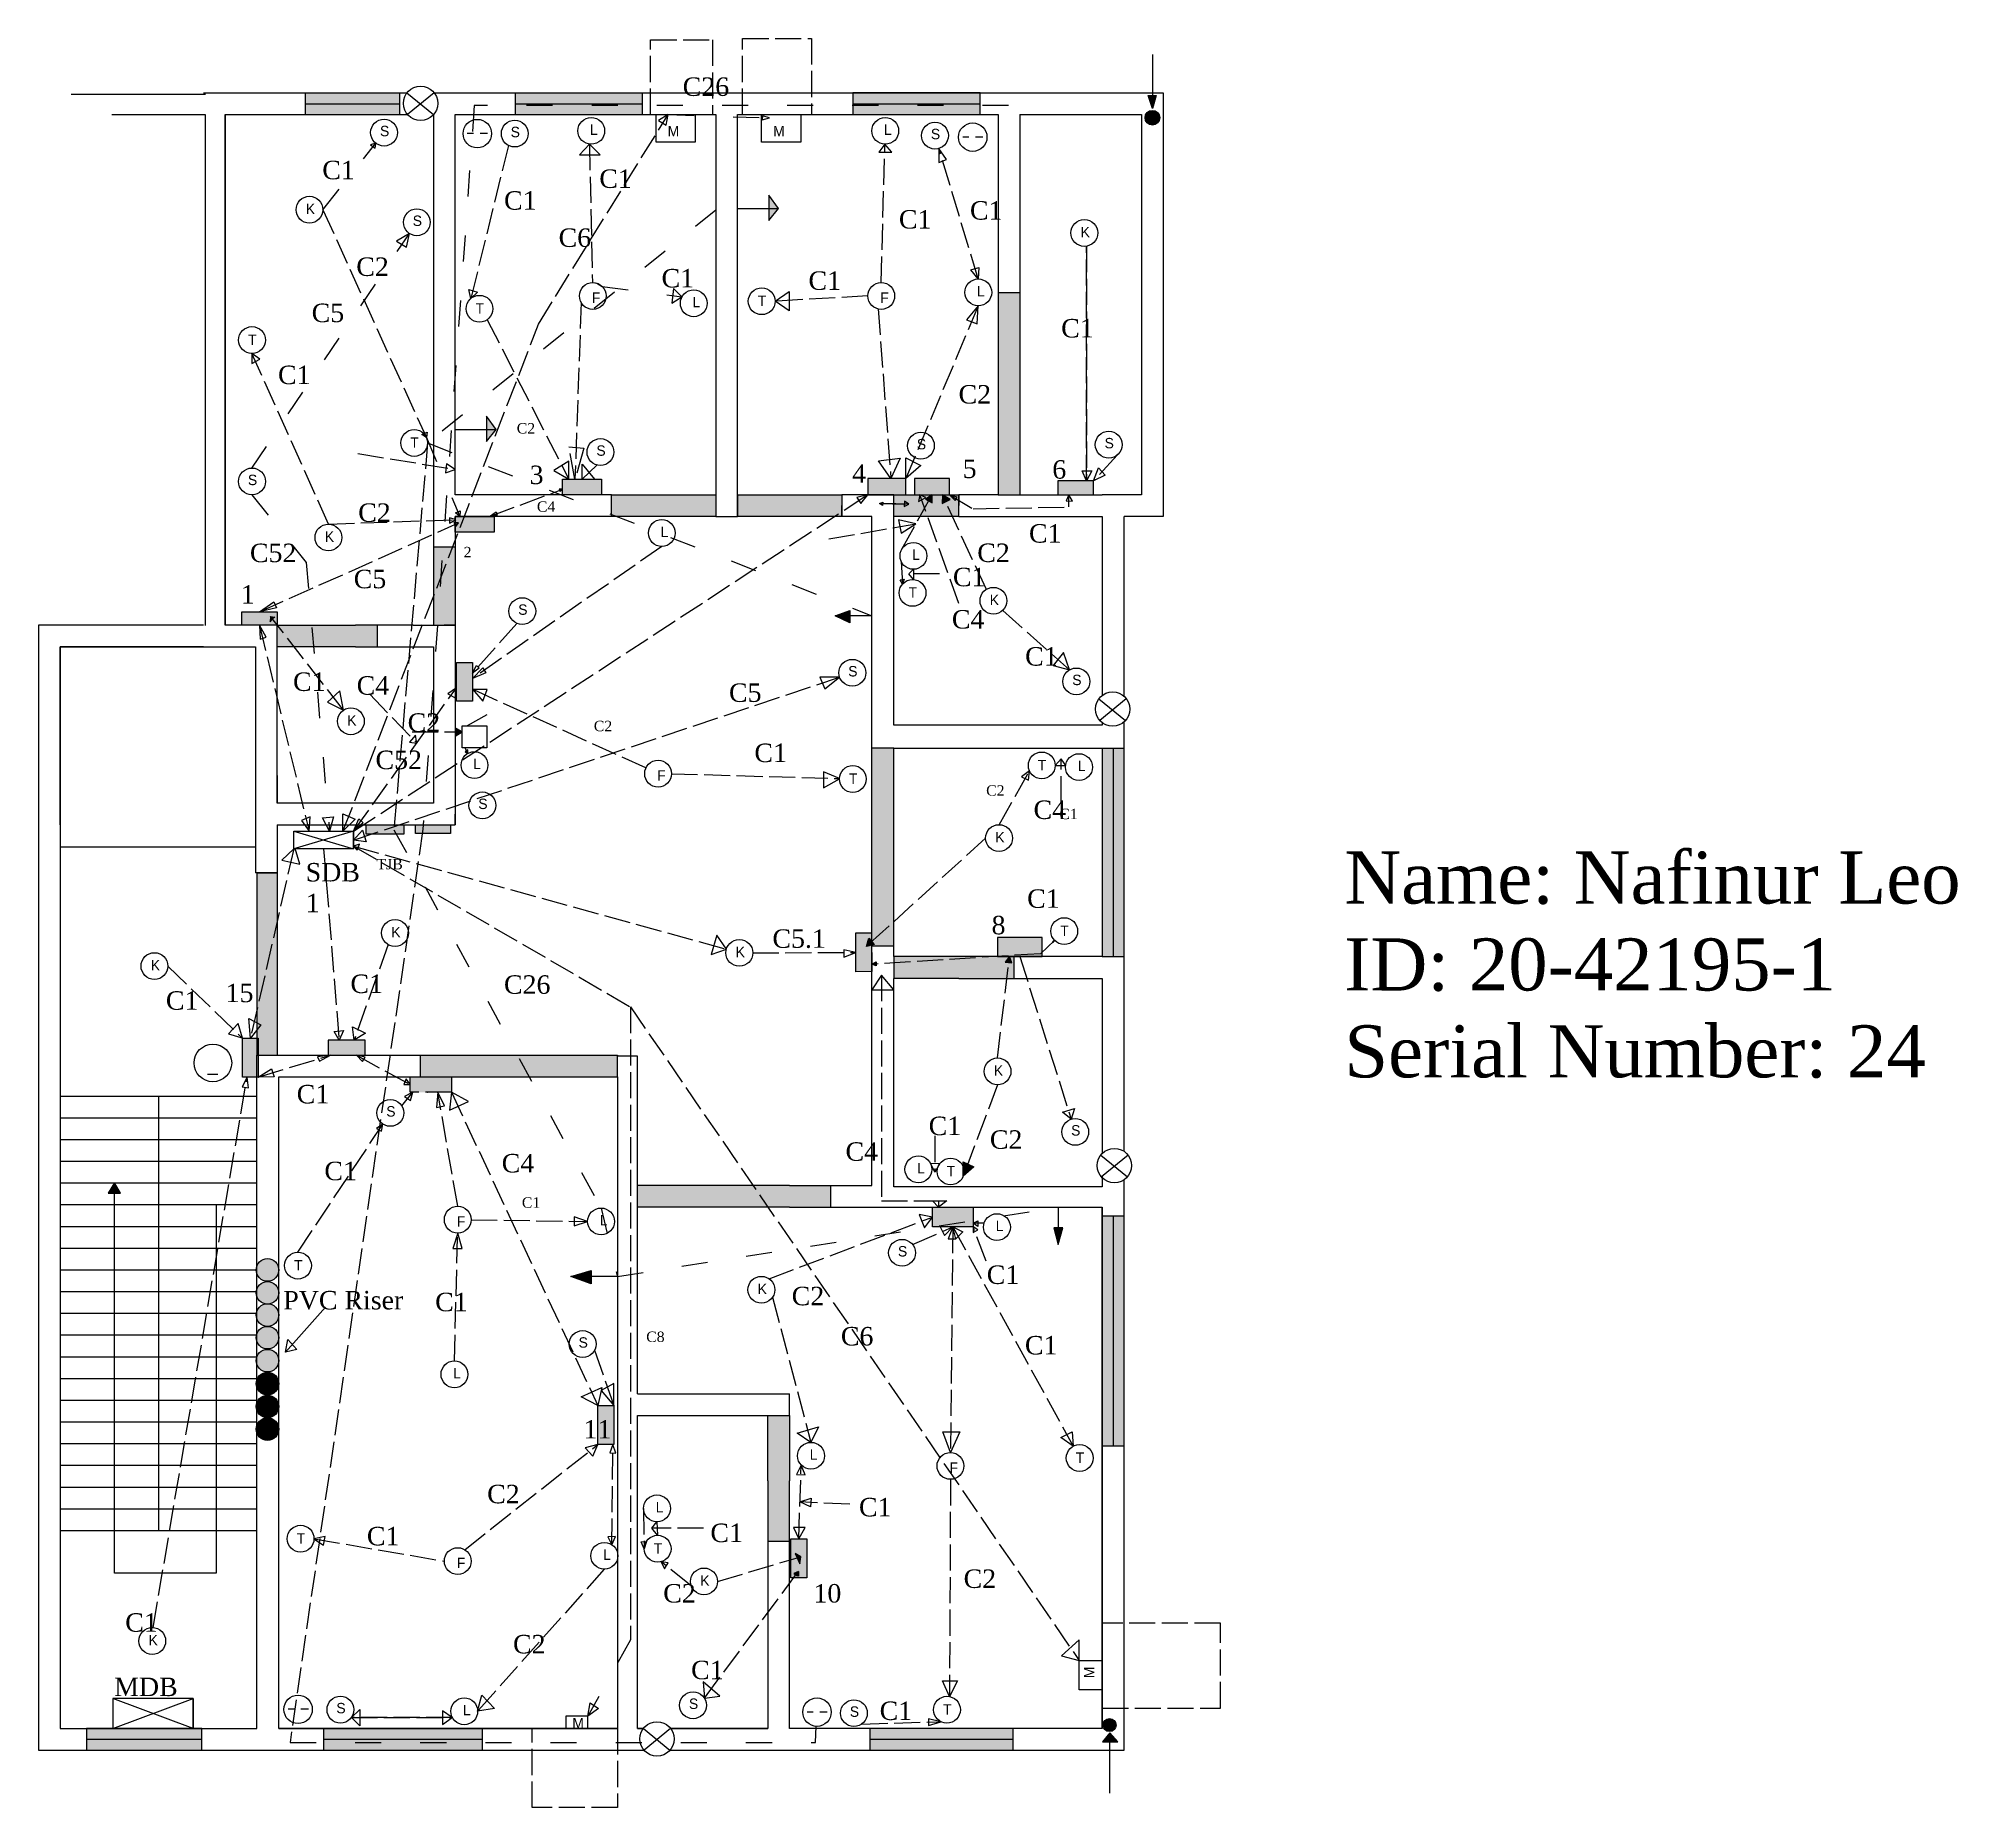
# Model space of a CAD drawing. Header units: inches. Extents: x -8 to 876, y -738 to 77.
import ezdxf

# ---------------------------------------------------------------- set-up
doc = ezdxf.new("R2010")
doc.units = ezdxf.units.IN
doc.header["$MEASUREMENT"] = 0
doc.linetypes.add('ACAD_ISO02W100', pattern=[15, 12, -3])
doc.linetypes.add('ACAD_ISO03W100', pattern=[30, 12, -18])
doc.dimstyles.get("Standard").update_dxf_attribs({"dimtxt": 0.18, "dimasz": 0.18, "dimexe": 0.18, "dimexo": 0.0625, "dimgap": 0.09, "dimtad": 0, "dimtih": 1, "dimtoh": 1, "dimdec": 4, "dimzin": 0, "dimdsep": 46, "dimtxsty": 'Standard', "dimcen": 0.09, "dimadec": 0, "dimazin": 0, "dimtfac": 1, "dimtdec": 4, "dimtofl": 0, "dimtmove": 0, "dimatfit": 3, "dimfxl": 1, "dimtolj": 1, "dimtzin": 0, "dimarcsym": 0})

msp = doc.modelspace()

# ---------------------------------------------------------------- texts
at = {"color": 3, "linetype": 'ACAD_ISO03W100', "attachment_point": 1}
for s, insert, char_height, width in [('{\\fTimes New Roman|b0|i0|c0|p18;C26}', (289.22, 58.82), 8.5, 17.4432), ('{\\fTimes New Roman|b0|i0|c0|p18;\\C256;C1}', (123.21, 20.45), 8.5, 11.9426), ('{\\fTimes New Roman|b0|i0|c0|p18;\\C256;C1}', (250.81, 16.46), 8.5, 11.9426), ('{\\fTimes New Roman|b0|i0|c0|p18;\\C256;C1}', (206.94, 6.43), 8.5, 11.9426), ('{\\fTimes New Roman|b0|i0|c0|p18;\\C256;C1}', (421.51, 1.85), 8.5, 11.9426), ('{\\fTimes New Roman|b0|i0|c0|p18;\\C256;C1}', (388.79, -2.24), 8.5, 11.9426), ('{\\fTimes New Roman|b0|i0|c0|p18;C6}', (232.06, -10.7), 8.5, 17.4432), ('{\\fTimes New Roman|b0|i0|c0|p18;\\C256;C2}', (138.88, -24.07), 8.5, 18.5391), ('{\\fTimes New Roman|b0|i0|c0|p18;\\C256;C1}', (279.47, -29.36), 8.5, 11.9426), ('{\\fTimes New Roman|b0|i0|c0|p18;\\C256;C1}', (347.14, -30.47), 8.5, 11.9426), ('{\\fTimes New Roman|b0|i0|c0|p18;C5}', (118.33, -45.32), 8.5, 17.4432), ('{\\fTimes New Roman|b0|i0|c0|p18;\\C256;C1}', (463.52, -52.39), 8.5, 11.9426), ('{\\fTimes New Roman|b0|i0|c0|p18;\\C256;C1}', (102.83, -73.87), 8.5, 11.9426), ('{\\fTimes New Roman|b0|i0|c0|p18;\\C256;C2}', (416.26, -82.81), 8.5, 18.5391), ('{\\fTimes New Roman|b0|i0|c0|p18;\\C256;C2}', (212.79, -100.32), 4.8, 18.5391), ('{\\fTimes New Roman|b0|i0|c0|p18;\\C1;3}', (218.71, -119.9), 8.5, 17.4432), ('{\\fTimes New Roman|b0|i0|c0|p18;\\C1;4}', (367.2, -119.32), 8.5, 18.5391), ('{\\fTimes New Roman|b0|i0|c0|p18;\\C1;5}', (418.15, -117.12), 8.5, 18.5391), ('{\\fTimes New Roman|b0|i0|c0|p18;\\C1;6}', (459.45, -117.41), 8.5, 18.5391), ('{\\fTimes New Roman|b0|i0|c0|p18;\\C256;C2}', (139.76, -137.29), 8.5, 18.5391), ('{\\fTimes New Roman|b0|i0|c0|p18;\\C1;C4}', (222.07, -136.36), 4.8, 17.4432), ('{\\fTimes New Roman|b0|i0|c0|p18;\\C1;C1}', (448.7, -146.86), 8.5, 17.4432), ('{\\fTimes New Roman|b0|i0|c0|p18;C52}', (89.9, -155.83), 8.5, 17.4432), ('{\\fTimes New Roman|b0|i0|c0|p18;\\C1;2}', (188.32, -157.31), 4.8, 18.5391), ('{\\fTimes New Roman|b0|i0|c0|p18;\\C256;C2}', (424.89, -155.78), 8.5, 18.5391), ('{\\fTimes New Roman|b0|i0|c0|p18;\\C1;C5}', (137.71, -167.86), 8.5, 17.4432), ('{\\fTimes New Roman|b0|i0|c0|p18;\\C256;C1}', (413.67, -166.94), 8.5, 11.9426), ('{\\fTimes New Roman|b0|i0|c0|p18;\\C1;1}', (85.7, -174.94), 8.5, 18.5391), ('{\\fTimes New Roman|b0|i0|c0|p18;\\C1;C4}', (413.19, -186.41), 8.5, 17.4432), ('{\\fTimes New Roman|b0|i0|c0|p18;\\C256;C1}', (446.93, -203.49), 8.5, 11.9426), ('{\\fTimes New Roman|b0|i0|c0|p18;\\C256;C1}', (109.76, -215.14), 8.5, 11.9426), ('{\\fTimes New Roman|b0|i0|c0|p18;\\C1;C4}', (139.07, -216.87), 8.5, 17.4432), ('{\\fTimes New Roman|b0|i0|c0|p18;C5}', (310.54, -220.19), 8.5, 17.4432), ('{\\fTimes New Roman|b0|i0|c0|p18;\\C256;C2}', (162.53, -233.95), 8.5, 18.5391), ('{\\fTimes New Roman|b0|i0|c0|p18;\\C256;C2}', (248.28, -237.39), 4.8, 18.5391), ('{\\fTimes New Roman|b0|i0|c0|p18;C52}', (147.73, -251.12), 8.5, 17.4432), ('{\\fTimes New Roman|b0|i0|c0|p18;\\C256;C1}', (322.24, -247.89), 8.5, 11.9426), ('{\\fTimes New Roman|b0|i0|c0|p18;\\C256;C2}', (428.98, -267.07), 4.8, 18.5391), ('{\\fTimes New Roman|b0|i0|c0|p18;\\C1;C4}', (450.79, -274.1), 8.5, 17.4432), ('{\\fTimes New Roman|b0|i0|c0|p18;\\C256;C1}', (462.7, -277.87), 4.8, 11.9426), ('{\\fTimes New Roman|b0|i0|c0|p18;\\C1;SDB 1}', (115.58, -302.86), 8.5, 18.5391), ('{\\fTimes New Roman|b0|i0|c0|p18;\\C2;TJB}', (148.21, -300.99), 4.8, 18.5391), ('{\\fTimes New Roman|b0|i0|c0|p18;\\C256;C1}', (447.85, -315), 8.5, 11.9426), ('{\\fTimes New Roman|b0|i0|c0|p18;\\C256;C5.1}', (330.55, -333.42), 8.5, 11.9426), ('{\\fTimes New Roman|b0|i0|c0|p18;\\C1;8}', (431.47, -327.21), 8.5, 18.5391), ('{\\fTimes New Roman|b0|i0|c0|p18;\\C256;C1}', (51.19, -361.92), 8.5, 11.9426), ('{\\fTimes New Roman|b0|i0|c0|p18;\\C1;15}', (78.69, -358.43), 8.5, 11.9426), ('{\\fTimes New Roman|b0|i0|c0|p18;\\C256;C1}', (136.19, -354.23), 8.5, 11.9426), ('{\\fTimes New Roman|b0|i0|c0|p18;C26}', (206.9, -354.57), 8.5, 17.4432), ('{\\fTimes New Roman|b0|i0|c0|p18;\\C1;C1}', (111.46, -405.04), 8.5, 18.5391), ('{\\fTimes New Roman|b0|i0|c0|p18;\\C256;C1}', (402.51, -419.64), 8.5, 11.9426), ('{\\fTimes New Roman|b0|i0|c0|p18;\\C1;C4}', (364.2, -431.46), 8.5, 17.4432), ('{\\fTimes New Roman|b0|i0|c0|p18;\\C256;C2}', (430.69, -425.93), 8.5, 18.5391), ('{\\fTimes New Roman|b0|i0|c0|p18;\\C256;C1}', (124.19, -440.41), 8.5, 11.9426), ('{\\fTimes New Roman|b0|i0|c0|p18;\\C1;C4}', (205.87, -436.82), 8.5, 18.5391), ('{\\fTimes New Roman|b0|i0|c0|p18;\\C256;C1}', (215.15, -456.79), 4.8, 11.9426), ('{\\fTimes New Roman|b0|i0|c0|p18;\\C256;C1}', (429.26, -488.17), 8.5, 11.9426), ('{\\fTimes New Roman|b0|i0|c0|p18;\\C256;C1}', (175.21, -500.74), 8.5, 11.9426), ('{\\fTimes New Roman|b0|i0|c0|p18;\\C256;C2}', (339.43, -497.99), 8.5, 18.5391), ('{\\fTimes New Roman|b0|i0|c0|p18;C8}', (272.41, -518.6), 4.8, 17.4432), ('{\\fTimes New Roman|b0|i0|c0|p18;C6}', (362.07, -516.49), 8.5, 17.4432), ('{\\fTimes New Roman|b0|i0|c0|p18;\\C256;C1}', (446.82, -520.63), 8.5, 11.9426), ('{\\fTimes New Roman|b0|i0|c0|p18;\\C1;11}', (243.56, -559.33), 8.5, 18.5391), ('{\\fTimes New Roman|b0|i0|c0|p18;\\C256;C2}', (199.16, -589.16), 8.5, 18.5391), ('{\\fTimes New Roman|b0|i0|c0|p18;\\C1;C1}', (370.4, -595.18), 8.5, 18.5391), ('{\\fTimes New Roman|b0|i0|c0|p18;\\C256;C1}', (143.75, -608.53), 8.5, 11.9426), ('{\\fTimes New Roman|b0|i0|c0|p18;\\C256;C1}', (301.98, -607.01), 8.5, 11.9426), ('{\\fTimes New Roman|b0|i0|c0|p18;\\C256;C2}', (280.24, -634.85), 8.5, 18.5391), ('{\\fTimes New Roman|b0|i0|c0|p18;\\C1;10}', (349.43, -634.86), 8.5, 18.5391), ('{\\fTimes New Roman|b0|i0|c0|p18;\\C256;C2}', (418.59, -628.13), 8.5, 18.5391), ('{\\fTimes New Roman|b0|i0|c0|p18;\\C7;C1}', (32.46, -648.29), 8.5, 11.9426), ('{\\fTimes New Roman|b0|i0|c0|p18;\\C256;C2}', (211.07, -658.26), 8.5, 18.5391), ('{\\fTimes New Roman|b0|i0|c0|p18;\\C256;C1}', (293.09, -670.16), 8.5, 11.9426), ('{\\fTimes New Roman|b0|i0|c0|p18;\\C1;MDB}', (27.37, -677.94), 8.5, 18.5391), ('{\\fTimes New Roman|b0|i0|c0|p18;\\C256;C1}', (379.92, -688.94), 8.5, 11.9426)]:
    msp.add_mtext(s, dxfattribs=dict(at, insert=insert, char_height=char_height, width=width))
at = {"color": 3, "char_height": 4.8, "width": 5.6487, "attachment_point": 1}
for insert in [(149.8, 36.55), (209.98, 36.1), (403.52, 35.17), (164.88, -4.76), (249.46, -110.56), (397.04, -107.61), (483.53, -107.15), (88.97, -124.08), (213.46, -183.79), (365.44, -212.17), (468.63, -216.17), (195.07, -273.22), (152.68, -414.81), (468.11, -423.56), (388.35, -479.23), (241.27, -521.22), (292.08, -687.55), (129.7, -689.56), (366.18, -691.18)]:
    msp.add_mtext('S', dxfattribs=dict(at, insert=insert))
at = {"char_height": 4.8, "attachment_point": 1}
for s, insert, width in [('L', (246.5, 37.18), 7.5574), ('{\\C3;M}', (282.26, 36.46), 13.4222), ('{\\C3;M}', (330.9, 36.46), 13.4222), ('L', (381.92, 37.18), 7.5574), ('K', (115.62, 0.69), 4.0449), ('K', (472.5, -9.97), 4.0449), ('F', (247.36, -40.19), 6.2512), ('L', (293.72, -42.2), 7.5574), ('T', (323.81, -41.66), 9.0207), ('F', (380.19, -40.19), 6.2512), ('L', (424.75, -37.19), 7.5574), ('T', (193.82, -45.13), 9.0207), ('T', (89.04, -59.54), 9.0207), ('T', (163.74, -106.9), 9.0207), ('K', (124.35, -150.21), 4.0449), ('L', (279.02, -147.98), 7.5574), ('L', (394.9, -158.49), 7.5574), ('T', (393.25, -175.94), 9.0207), ('K', (430.62, -179.34), 4.0449), ('K', (134.69, -234.81), 4.0449), ('L', (192.73, -254.85), 7.5574), ('T', (452.78, -255.39), 9.0207), ('L', (471.16, -255.78), 7.5574), ('F', (277.43, -260.16), 6.2512), ('T', (365.76, -261.62), 9.0207), ('K', (433.21, -288.62), 4.0449), ('K', (155.02, -332.3), 4.0449), ('T', (463.1, -331.68), 9.0207), ('K', (313.58, -341.44), 4.0449), ('K', (44.22, -347.53), 4.0449), ('K', (432.51, -396.03), 4.0449), ('L', (397.18, -440.95), 7.5574), ('T', (410.77, -442.34), 9.0207), ('F', (185.16, -465.51), 6.2512), ('L', (251.04, -464.96), 7.5574), ('L', (433.37, -467.56), 7.5574), ('T', (110.19, -485.66), 9.0207), ('K', (323.75, -496.57), 4.0449), ('L', (183.52, -535.34), 7.5574), ('L', (347.71, -572.84), 7.5574), ('T', (470.25, -574.26), 9.0207), ('F', (412.08, -578.87), 6.2512), ('L', (276.79, -597.06), 7.5574), ('T', (111.41, -611.43), 9.0207), ('T', (275.86, -616.03), 9.0207), ('F', (185.16, -622.72), 6.2512), ('L', (252.54, -618.9), 7.5574), ('K', (297.32, -630.86), 4.0449), ('K', (43.21, -658.28), 4.0449), ('L', (188.01, -690.48), 7.5574), ('{\\C3;M}', (238.39, -696.5), 13.1665), ('T', (409.11, -690.16), 9.0207)]:
    msp.add_mtext(s, dxfattribs=dict(at, insert=insert, width=width))
at = {"color": 0, "attachment_point": 1}
for s, insert, char_height, width in [('{\\fTimes New Roman|b0|i0|c0|p18;\\C1;Name: Nafinur Leo\\PID: 20-42195-1\\PSerial Number: 24}', (593.93, -297.55), 24, 533.9388), ('{\\fTimes New Roman|b0|i0|c0|p18;PVC Riser}', (105.25, -499.89), 8.5, 62.4719)]:
    msp.add_mtext(s, dxfattribs=dict(at, insert=insert, char_height=char_height, width=width))
at = {"insert": (474.04, -678.19), "char_height": 4.8, "width": 8.4307, "attachment_point": 1, "rotation": 90}
msp.add_mtext('{\\C3;M}', dxfattribs=at)

# ---------------------------------------------------------------- hatches: boundary and pattern name
h = msp.add_hatch(color=114)
h.paths.add_polyline_path([(159, 51.7), (115.27, 51.7), (115.27, 46.7), (159, 46.7)])
h.paths.add_polyline_path([(159, 46.7), (115.27, 46.7), (115.27, 41.7), (159, 41.7)])
h.paths.add_polyline_path([(270.66, 51.7), (212.07, 51.7), (212.07, 46.7), (270.66, 46.7)])
h.paths.add_polyline_path([(270.66, 46.7), (212.07, 46.7), (212.07, 41.7), (270.66, 41.7)])
h.paths.add_polyline_path([(426.16, 51.7), (367.57, 51.7), (367.57, 46.7), (426.16, 46.7)])
h.paths.add_polyline_path([(426.16, 46.7), (367.57, 46.7), (367.57, 41.7), (426.16, 41.7)])
h = msp.add_hatch(color=256)
h.paths.add_polyline_path([(505.52, 50.51), (503.58, 50.51), (505.52, 44.49)])
h.paths.add_polyline_path([(507.25, 50.51), (505.52, 50.51), (505.52, 44.49)])
for color, points in [(5, [(508.94, 40.26, 1), (502.15, 40.26, 1)]), (8, [(251.79, -126.1), (233.93, -126.1), (233.93, -133.41), (251.79, -133.41)]), (8, [(478.44, -126.94), (461.94, -126.94), (461.94, -133.3), (478.44, -133.3)]), (8, [(202.33, -143.3), (184.47, -143.3), (184.47, -150.62), (202.33, -150.62)]), (8, [(102.47, -187.24), (86.13, -187.24), (86.13, -193.3), (102.47, -193.3)]), (8, [(185.02, -228.42), (192.34, -228.42), (192.34, -210.56), (185.02, -210.56)]), (4, [(182.28, -285.35), (166.12, -285.35), (166.12, -289.29), (182.28, -289.29)]), (8, [(369, -352.9), (376.31, -352.86), (376.23, -335), (368.92, -335.03)]), (8, [(454.74, -337.22), (434.21, -337.22), (434.21, -345.97), (454.74, -345.97)]), (8, [(86.46, -401.4), (93.77, -401.4), (93.77, -383.54), (86.46, -383.54)]), (8, [(142.97, -384.45), (125.9, -384.45), (125.9, -391.4), (142.97, -391.4)]), (8, [(422.94, -461.3), (404.32, -461.3), (404.32, -470.44), (422.94, -470.44)]), (6, [(103.15, -490.7), (103.15, -489.77, 0.782673), (93.15, -488.22), (93.15, -492.25, 0.782673)]), (6, [(103.15, -501.22), (103.15, -500.29, 0.782673), (93.15, -498.74), (93.15, -502.77, 0.782673)]), (6, [(103.15, -511.45), (103.15, -510.52, 0.782673), (93.15, -508.97), (93.15, -513, 0.782673)]), (6, [(103.15, -521.86), (103.15, -520.93, 0.782673), (93.15, -519.38), (93.15, -523.41, 0.782673)]), (6, [(103.15, -532.45), (103.15, -531.52, 0.782673), (93.15, -529.97), (93.15, -534, 0.782673)]), (6, [(103.15, -543.04), (103.15, -542.12, 0.782673), (93.15, -540.57), (93.15, -544.59, 0.782673)]), (6, [(103.15, -553.54), (103.15, -552.62, 0.782673), (93.15, -551.07), (93.15, -555.09, 0.782673)]), (8, [(257.48, -552.69), (250.17, -552.69), (250.17, -570.55), (257.48, -570.55)]), (6, [(103.15, -563.95), (103.15, -563.03, 0.782673), (93.15, -561.48), (93.15, -565.5, 0.782673)]), (8, [(346.32, -614.06), (339.01, -614.06), (339.01, -631.92), (346.32, -631.92)]), (5, [(488.78, -699.76, 1), (482.76, -699.76, 1)]), (256, [(486, -703.3), (482.6, -707.55), (489.56, -707.55)])]:
    msp.add_hatch(color=color).paths.add_polyline_path(points)
h = msp.add_hatch(color=256)
h.paths.add_polyline_path([(328.84, 4.64), (328.84, -1.46), (333.38, -1.46)])
h.paths.add_polyline_path([(333.38, -1.46), (328.84, -1.46), (328.84, -7.09)])
h = msp.add_hatch(color=64)
h.paths.add_polyline_path([(444.47, -40.14), (434.47, -40.14), (434.47, -85.3), (434.47, -133.3), (444.47, -133.3), (444.47, -85.3)])
h.paths.add_polyline_path([(416.47, -133.3), (386.47, -133.3), (386.47, -143.33), (416.47, -143.33)])
h.paths.add_polyline_path([(362.47, -138.32), (362.47, -133.3), (314.47, -133.3), (314.47, -143.3), (362.47, -143.33)])
h.paths.add_polyline_path([(304.47, -133.3), (256.47, -133.3), (256.47, -143.3), (304.47, -143.3)])
h.paths.add_polyline_path([(184.47, -157.3), (174.47, -157.3), (174.38, -193.3), (184.38, -193.3)])
h.paths.add_polyline_path([(148.45, -193.3), (138.47, -193.3), (102.47, -193.3), (102.47, -203.35), (138.47, -203.35), (148.45, -203.35)])
h.paths.add_polyline_path([(160.82, -285.35), (143.43, -285.35), (143.43, -289.54), (160.82, -289.54)])
h.paths.add_polyline_path([(102.47, -307.4), (93.15, -307.4), (93.15, -391.4), (98.15, -391.4), (102.47, -391.4)])
h.paths.add_polyline_path([(357.44, -451.3), (338.47, -451.3), (320.25, -451.3), (268.47, -451.3), (268.47, -461.3), (320.26, -461.3), (338.47, -461.3), (357.47, -461.3)])
h.paths.add_polyline_path([(338.47, -587.3), (338.47, -557.3), (328.47, -557.3), (328.47, -587.3), (328.47, -615.05), (338.47, -615.05)])
h = msp.add_hatch(color=256)
h.paths.add_polyline_path([(198.84, -97.1), (198.84, -103.2), (203.38, -103.2)])
h.paths.add_polyline_path([(203.38, -103.2), (198.84, -103.2), (198.84, -108.83)])
h = msp.add_hatch(color=8)
h.paths.add_polyline_path([(412.15, -125.78), (395.99, -125.78), (395.99, -133.3), (412.15, -133.3)])
h.paths.add_polyline_path([(391.97, -125.85), (374.47, -125.85), (374.47, -133.3), (391.97, -133.3)])
at = {"linetype": 'ACAD_ISO02W100'}
h = msp.add_hatch(color=256, dxfattribs=at)
h.paths.add_polyline_path([(404.07, -133.3), (401.02, -135.37), (402.48, -136.16)])
h.paths.add_polyline_path([(404.06, -133.33), (402.48, -136.16), (404.06, -137.01)])
h = msp.add_hatch(color=256, dxfattribs=at)
h.paths.add_polyline_path([(408.81, -133.3), (408.65, -137.39), (410.33, -136.56)])
h.paths.add_polyline_path([(408.81, -133.3), (410.33, -136.56), (412.4, -135.55)])
h = msp.add_hatch(color=256, dxfattribs=at)
h.paths.add_polyline_path([(101.3, -189.7), (99.38, -189.36), (100.22, -190.44), (100.27, -190.5)])
h.paths.add_polyline_path([(99.38, -189.36), (99.17, -191.8), (100.22, -190.44)])
h = msp.add_hatch(color=256)
h.paths.add_polyline_path([(366.25, -186.6), (359.45, -189.01), (366.25, -189.01)])
h.paths.add_polyline_path([(366.25, -189.01), (359.45, -189.01), (366.25, -192.3)])
h = msp.add_hatch(color=256, dxfattribs=at)
h.paths.add_polyline_path([(184.38, -240.69), (184.38, -242.48), (187.69, -242.48)])
h.paths.add_polyline_path([(187.69, -242.48), (184.38, -242.48), (184.38, -244.41)])
h = msp.add_hatch(color=64)
h.paths.add_polyline_path([(441.81, -345.97), (416.4, -345.97), (386.4, -345.97), (386.4, -355.97), (416.4, -355.97), (441.81, -355.97)])
h.paths.add_polyline_path([(386.4, -298.41), (386.4, -249.97), (376.4, -249.97), (376.4, -298.41), (376.4, -341.17), (386.4, -341.17)])
h.paths.add_polyline_path([(259.15, -391.79), (259.16, -391.4), (211.15, -391.4), (168.48, -391.4), (168.48, -401.3), (211.15, -401.3), (259.15, -401.3)])
h = msp.add_hatch(color=114)
h.paths.add_polyline_path([(492.47, -249.97), (482.4, -249.97), (482.4, -345.97), (492.47, -345.97)])
h.paths.add_polyline_path([(492.47, -465.39), (482.47, -465.39), (482.47, -571.28), (492.47, -571.28)])
h = msp.add_hatch(color=256, dxfattribs=at)
h.paths.add_polyline_path([(374.99, -337.41), (373.87, -341.29), (376.25, -339.13), (376.25, -338.93)])
h.paths.add_polyline_path([(376.25, -339.13), (373.87, -341.29), (376.25, -340.7)])
h.paths.add_polyline_path([(376.4, -339.12), (376.4, -340.66), (377.46, -340.4)])
for points in [[(376.4, -339.12), (376.34, -339.05), (376.25, -339.13), (376.25, -340.7), (376.4, -340.66)], [(182.7, -401.3), (163.65, -401.3), (163.65, -408.41), (182.7, -408.41)]]:
    msp.add_hatch(color=256, dxfattribs=at).paths.add_polyline_path(points)
h = msp.add_hatch(color=256, dxfattribs=at)
h.paths.add_polyline_path([(378.27, -348.42), (376.29, -349.47), (378.27, -349.35)])
h.paths.add_polyline_path([(378.27, -349.35), (376.4, -349.46), (378.27, -350.2)])
h = msp.add_hatch(color=256, dxfattribs=at)
h.paths.add_polyline_path([(439.67, -345.97), (437.81, -348.48), (439.35, -348.69)])
h.paths.add_polyline_path([(439.67, -345.97), (439.35, -348.69), (440.75, -348.88)])
h = msp.add_hatch(color=256, dxfattribs=at)
h.paths.add_polyline_path([(420.48, -441.46), (418.36, -440.42), (418.36, -442.72, -0.090323), (418.76, -444.9, -0.090323), (418.36, -447.08)])
h.paths.add_polyline_path([(418.36, -442.72), (418.36, -447.08, 0.090323), (418.76, -444.9, 0.090323)], flags=17)
h.paths.add_polyline_path([(423.27, -442.82), (420.48, -441.46), (418.36, -447.08)])
h = msp.add_hatch(color=256)
h.paths.add_polyline_path([(27.5, -450.17), (24.58, -454.86), (27.5, -454.89)])
h.paths.add_polyline_path([(27.5, -450.17), (27.5, -454.89), (30.24, -454.91)])
h = msp.add_hatch(color=256)
h.paths.add_polyline_path([(464.3, -470.87), (462.2, -470.87), (462.2, -478.51)])
h.paths.add_polyline_path([(462.2, -470.87), (460.1, -470.87), (462.2, -478.51)])
h = msp.add_hatch(color=256)
h.paths.add_polyline_path([(246.99, -490.47), (237.69, -493.21), (246.99, -493.21)])
h.paths.add_polyline_path([(246.99, -493.21), (237.69, -493.21), (246.99, -496.59)])
h = msp.add_hatch(color=256, dxfattribs=at)
h.paths.add_polyline_path([(340.97, -620.71), (341.9, -622.8), (343.59, -622.3)])
h.paths.add_polyline_path([(343.59, -622.3), (341.9, -622.8), (343.13, -625.58)])
h = msp.add_hatch(color=256, dxfattribs=at)
h.paths.add_polyline_path([(342.53, -629.03), (340.36, -629.98), (341.38, -630.59)])
h.paths.add_polyline_path([(342.53, -629.03), (341.38, -630.59), (342.1, -631.01)])
h.paths.add_polyline_path([(342.53, -629.03), (342.1, -631.01), (342.53, -631.23)])
h = msp.add_hatch(color=114)
h.paths.add_polyline_path([(67.74, -706.3), (14.59, -706.3), (14.59, -711.3), (67.74, -711.3)])
h.paths.add_polyline_path([(67.74, -701.3), (14.59, -701.3), (14.59, -706.3), (67.74, -706.3)])
h.paths.add_polyline_path([(197.02, -701.3), (123.77, -701.3), (123.77, -706.3), (197.02, -706.3)])
h.paths.add_polyline_path([(197.02, -706.3), (123.77, -706.3), (123.77, -711.3), (197.02, -711.3)])
h.paths.add_polyline_path([(441.35, -701.3), (375.42, -701.3), (375.42, -706.3), (441.35, -706.3)])
h.paths.add_polyline_path([(441.35, -706.3), (375.42, -706.3), (375.42, -711.3), (441.35, -711.3)])

# ---------------------------------------------------------------- linework, layer by layer
for p, q in [((274.45, 41.7), (274.45, 76.13)), ((274.45, 76.13), (302.92, 76.13)), ((302.92, 76.13), (302.92, 41.7)), ((316.83, 41.7), (316.83, 76.8)), ((316.83, 76.8), (348.61, 76.8)), ((348.61, 76.8), (348.61, 41.7)), ((208.92, 27.55), (191.68, -42.94)), ((246.22, 28.11), (247.68, -35.59)), ((380.65, -35.59), (382.34, 28.05)), ((425.34, -33.96), (407.19, 26.14)), ((407.19, 26.14), (407.19, 19.69)), ((410.69, 21), (407.19, 26.14)), ((407.19, 19.69), (410.69, 21)), ((123.51, -2.1), (171.18, -106.9)), ((475.18, -126.94), (475.18, -18.87)), ((475.18, -18.87), (475.18, -126.94)), ((421.96, -29.72), (425.65, -28.71)), ((425.34, -33.96), (421.96, -29.72)), ((425.65, -28.71), (425.34, -33.96)), ((374.47, -41.77), (331.8, -44.22)), ((199.15, -52.77), (236.77, -126.1)), ((242.47, -44.85), (239.6, -126.1)), ((379.2, -47.78), (385.12, -125.85)), ((425.34, -46.32), (391.97, -125.85)), ((425.34, -46.32), (419.95, -52.82)), ((419.95, -52.82), (424.84, -54.61)), ((424.84, -54.61), (425.34, -46.32)), ((126.05, -146.82), (90.85, -68.28)), ((379.47, -117.77), (389.3, -116.51)), ((385.12, -125.85), (379.47, -117.77)), ((389.3, -116.51), (385.12, -125.85)), ((391.97, -125.85), (391.97, -116.34)), ((391.97, -116.34), (398.82, -119.79)), ((398.82, -119.79), (391.97, -125.85)), ((475.18, -126.94), (473.21, -122.24)), ((473.21, -122.24), (477.65, -122.24)), ((477.65, -122.24), (475.18, -126.94)), ((489.29, -115.08), (478.44, -126.94)), ((478.44, -126.94), (480.78, -120.9)), ((480.78, -120.9), (483.84, -124.33)), ((483.84, -124.33), (478.44, -126.94)), ((390.1, -158.42), (404.07, -133.3)), ((404.07, -133.3), (401.02, -135.37)), ((401.02, -135.37), (404.06, -137.01)), ((404.06, -137.01), (404.06, -133.33)), ((408.81, -133.3), (408.65, -137.39)), ((408.65, -137.39), (412.4, -135.55)), ((429.06, -176.88), (408.81, -133.3)), ((412.4, -135.55), (408.81, -133.3)), ((126.05, -146.82), (184.47, -144.78)), ((356.46, -153.67), (396.64, -146.66)), ((396.64, -146.66), (388.56, -144.88)), ((388.56, -144.88), (389.88, -151.05)), ((389.88, -151.05), (396.64, -146.66)), ((279.6, -157.11), (192.34, -217.9)), ((389.85, -163.99), (390.49, -174.34)), ((393.37, -169.77), (395.48, -167.63)), ((395.48, -167.63), (395.48, -172.33)), ((389.4, -172.44), (391.15, -172.23)), ((390.49, -174.34), (389.4, -172.44)), ((391.15, -172.23), (390.49, -174.34)), ((407.42, -169.77), (393.37, -169.77)), ((395.48, -172.33), (393.37, -169.77)), ((99.38, -189.36), (99.17, -191.8)), ((99.17, -191.8), (100.22, -190.44)), ((133, -232.44), (99.38, -189.36)), ((100.22, -190.44), (99.38, -189.36)), ((99.38, -189.36), (101.3, -189.7)), ((101.3, -189.7), (100.27, -190.5)), ((212.9, -192.58), (192.34, -215.4)), ((436.65, -186.54), (467.31, -213.99)), ((192.34, -215.4), (194.21, -211.91)), ((194.21, -211.91), (195.48, -213.2)), ((464.64, -205.98), (459.79, -211.89)), ((459.79, -211.89), (467.31, -213.99)), ((467.31, -213.99), (464.64, -205.98)), ((192.34, -217.9), (197.15, -213.02)), ((195.48, -213.2), (192.34, -215.4)), ((198.59, -215.31), (192.34, -217.9)), ((197.15, -213.02), (198.59, -215.31)), ((131.34, -223.52), (125.58, -228.8)), ((125.58, -228.8), (133, -232.44)), ((133, -232.44), (131.34, -223.52)), ((272.31, -259.08), (192.34, -222.87)), ((192.34, -222.87), (197.12, -228.37)), ((199.18, -222.94), (192.34, -222.94)), ((197.12, -228.37), (199.18, -222.94)), ((164.56, -242.48), (187.69, -242.48)), ((187.69, -242.48), (184.38, -240.69)), ((184.38, -240.69), (184.38, -244.41)), ((184.38, -244.41), (187.69, -242.48)), ((188.89, -249.79), (190.33, -252.39)), ((190.33, -250.7), (188.98, -251.68)), ((188.98, -251.68), (190.33, -252.39)), ((190.33, -252.39), (190.33, -250.7)), ((463.47, -254.94), (460.77, -257.95)), ((463.47, -274.88), (463.47, -254.94)), ((465.61, -257.95), (463.47, -254.94)), ((284.07, -261.74), (361.39, -264)), ((361.39, -264), (354.05, -260.92)), ((354.05, -260.92), (354.05, -268.21)), ((354.05, -268.21), (361.39, -264.18)), ((434.91, -285.23), (448.94, -260.45)), ((448.94, -260.45), (445.32, -263.24)), ((445.32, -263.24), (448.51, -264.7)), ((448.51, -264.7), (448.94, -260.45)), ((460.77, -257.95), (465.61, -257.95)), ((428.73, -291.41), (373.87, -341.29)), ((153.52, -340.38), (137.88, -384.45)), ((321.47, -344.23), (368.96, -344.02)), ((368.96, -344.02), (363.46, -342.9)), ((363.46, -342.9), (363.46, -346.19)), ((363.46, -346.19), (368.96, -344.02)), ((373.87, -341.29), (374.99, -337.41)), ((377.46, -340.4), (373.87, -341.29)), ((374.99, -337.41), (377.46, -340.4)), ((454.02, -344.61), (376.29, -349.47)), ((454.02, -344.61), (460.44, -338.5)), ((460.44, -338.5), (459.46, -339.15)), ((459.46, -339.15), (459.78, -339.42)), ((459.78, -339.42), (460.44, -338.5)), ((52.11, -350.33), (86.46, -383.54)), ((376.29, -349.47), (378.27, -348.42)), ((378.27, -350.2), (376.4, -349.46)), ((378.27, -348.42), (378.27, -350.2)), ((434.22, -392.64), (439.67, -345.97)), ((439.67, -345.97), (437.81, -348.48)), ((437.81, -348.48), (440.75, -348.88)), ((440.75, -348.88), (439.67, -345.97)), ((444.48, -345.97), (468.14, -420.78)), ((84.54, -376.79), (80.06, -381.59)), ((86.46, -383.54), (84.54, -376.79)), ((137.88, -384.45), (137.17, -378.25)), ((137.17, -378.25), (143.16, -381.16)), ((80.06, -381.59), (86.83, -383.54)), ((143.16, -381.16), (137.88, -384.45)), ((45.27, -654.91), (88.62, -401.4)), ((88.62, -401.4), (86.4, -405.89)), ((86.4, -405.89), (89.2, -406.33)), ((89.2, -406.33), (88.62, -401.4)), ((434.22, -405), (418.36, -447.08)), ((159.82, -414.66), (164.96, -408.41)), ((164.96, -408.41), (161.1, -410.33)), ((161.1, -410.33), (163.85, -412.23)), ((163.85, -412.23), (164.96, -408.41)), ((171.67, -408.41), (171.79, -408.41)), ((174.62, -408.41), (171.79, -408.41)), ((174.62, -408.41), (174.67, -408.41)), ((176.43, -408.41), (175.9, -415.49)), ((175.9, -415.49), (179.54, -414.62)), ((185.62, -460.91), (176.43, -408.41)), ((179.54, -414.62), (176.43, -408.41)), ((112, -482.04), (151.15, -423.07)), ((151.15, -423.07), (148.17, -425.13)), ((150.5, -426.4), (151.15, -423.07)), ((464.17, -417.64), (469.73, -415.9)), ((468.14, -420.78), (464.17, -417.64)), ((469.73, -415.9), (468.14, -420.78)), ((148.17, -425.13), (150.5, -426.4)), ((405.31, -428.55), (405.31, -445.18)), ((405.31, -445.18), (403.29, -441.14)), ((403.29, -441.14), (407.64, -441.19)), ((407.64, -441.19), (405.31, -445.18)), ((418.36, -447.08), (418.36, -440.42)), ((418.36, -440.42), (423.27, -442.82)), ((423.27, -442.82), (418.36, -447.08)), ((191.8, -467.09), (245.44, -467.91)), ((245.44, -467.91), (239.19, -465.73)), ((239.19, -465.73), (239.19, -469.93)), ((239.19, -469.93), (245.44, -467.91)), ((329.03, -494.31), (404.32, -465.87)), ((404.32, -465.87), (398.09, -464.63)), ((398.09, -464.63), (400.58, -470.77)), ((400.58, -470.77), (404.32, -465.87)), ((422.94, -468.72), (425.14, -467.63)), ((425.14, -467.63), (425.14, -470.3)), ((185.62, -473.27), (183.33, -480.31)), ((184.1, -532.12), (185.62, -473.27)), ((187.66, -480.31), (185.62, -473.27)), ((395.08, -478.5), (413.63, -470.44)), ((413.63, -470.44), (407.77, -470.44)), ((407.77, -470.44), (409.73, -474.32)), ((409.73, -474.32), (413.63, -470.44)), ((413.63, -470.44), (411.46, -475.95)), ((411.46, -475.95), (415.02, -475.95)), ((413.63, -470.44), (412.6, -574.27)), ((413.63, -470.44), (469.08, -571.4)), ((415.02, -475.95), (413.63, -470.44)), ((413.63, -470.44), (418.23, -472.67)), ((418.23, -472.67), (415.02, -475.95)), ((428.04, -468.72), (422.94, -468.72)), ((425.14, -470.3), (422.94, -468.72)), ((429, -486.26), (422.94, -470.44)), ((422.94, -470.44), (422.94, -473)), ((425.19, -471.79), (422.94, -470.44)), ((422.94, -473), (425.19, -471.79)), ((183.33, -480.31), (187.66, -480.31)), ((330.63, -502.75), (348.3, -569.61)), ((342.01, -565.32), (351.79, -562.4)), ((348.3, -569.61), (342.01, -565.32)), ((351.79, -562.4), (348.3, -569.61)), ((412.6, -574.27), (409.1, -564.83)), ((409.1, -564.83), (416.88, -564.83)), ((416.88, -564.83), (412.6, -574.27)), ((463.34, -567.31), (468.58, -564.69)), ((468.58, -564.69), (469.08, -571.4)), ((469.08, -571.4), (463.34, -567.31)), ((412.54, -586.63), (412.08, -686.65)), ((271.2, -600.02), (271.49, -618.58)), ((275.03, -609.15), (277.38, -606.2)), ((298.84, -609.15), (275.03, -609.15)), ((277.67, -612.41), (275.03, -609.15)), ((277.38, -606.2), (277.67, -612.41)), ((270.15, -615.38), (272.49, -615.22)), ((271.49, -618.58), (270.15, -615.38)), ((272.49, -615.22), (271.49, -618.58)), ((293.18, -635.66), (279.24, -624.56)), ((279.24, -624.56), (280.76, -627.88)), ((282.47, -625.07), (279.24, -624.56)), ((280.76, -627.88), (282.47, -625.07)), ((305.2, -633.66), (343.59, -622.3)), ((343.59, -622.3), (340.97, -620.71)), ((340.97, -620.71), (343.13, -625.58)), ((343.13, -625.58), (343.59, -622.3)), ((299.23, -687.43), (342.53, -629.03)), ((342.53, -629.03), (340.36, -629.98)), ((340.36, -629.98), (342.1, -631.01)), ((342.1, -631.01), (342.53, -629.03)), ((342.53, -631.23), (342.1, -631.01)), ((342.53, -629.03), (342.53, -631.23)), ((536.88, -652.78), (482.47, -652.78)), ((536.88, -691.94), (536.88, -652.78)), ((306.27, -686.41), (298.72, -679.89)), ((298.72, -679.89), (299.23, -687.43)), ((412.08, -686.65), (408.9, -679.34)), ((408.9, -679.34), (415.85, -679.34)), ((415.85, -679.34), (412.08, -686.65)), ((299.23, -687.43), (306.27, -686.41)), ((371.64, -699.33), (408.1, -698.22)), ((408.1, -698.22), (402.5, -696.96)), ((402.5, -696.96), (402.5, -699.96)), ((402.5, -699.96), (408.1, -698.22)), ((482.47, -691.94), (536.88, -691.94)), ((219.93, -737.77), (219.93, -701.3)), ((259.15, -701.3), (259.15, -737.77)), ((259.15, -737.77), (219.93, -737.77))]:
    msp.add_line(p, q, dxfattribs=at)
at = {"color": 0}
for p, q in [((505.52, 69.44), (505.52, 44.49)), ((69.41, 50.95), (7.55, 50.95)), ((505.52, 44.49), (503.58, 50.51)), ((503.58, 50.51), (507.25, 50.51)), ((507.25, 50.51), (505.52, 44.49)), ((69.41, 41.54), (26.37, 41.54)), ((69.41, -193.58), (69.41, 41.54)), ((106.3, -528.04), (124.73, -507.34)), ((124.73, -507.34), (106.3, -528.04)), ((106.3, -528.04), (107.41, -522.22)), ((111.47, -526.93), (106.3, -528.04)), ((107.41, -522.22), (111.47, -526.93)), ((486, -703.3), (482.6, -707.55)), ((489.56, -707.55), (486, -703.3)), ((482.6, -707.55), (489.56, -707.55))]:
    msp.add_line(p, q, dxfattribs=at)
for p, q in [((68.47, 51.7), (162.21, 51.7)), ((115.27, 51.7), (115.27, 41.7)), ((115.27, 46.7), (159, 46.7)), ((159, 41.7), (159, 51.7)), ((162.21, 51.7), (174.47, 41.7)), ((174.79, 51.7), (162.53, 41.7)), ((174.79, 51.7), (510.47, 51.7)), ((212.07, 51.7), (212.07, 41.7)), ((212.07, 46.7), (270.66, 46.7)), ((270.66, 41.7), (270.66, 51.7)), ((426.16, 51.7), (367.57, 51.7)), ((367.57, 51.7), (367.57, 41.7)), ((367.57, 46.7), (426.16, 46.7)), ((426.16, 41.7), (426.16, 51.7)), ((510.47, 51.7), (510.47, -143.3)), ((78.47, 41.7), (162.53, 41.7)), ((78.47, 41.7), (78.47, -193.3)), ((115.27, 41.7), (159, 41.7)), ((184.47, 41.7), (304.47, 41.7)), ((212.07, 41.7), (270.66, 41.7)), ((314.47, 41.7), (434.47, 41.7)), ((444.47, 41.7), (444.47, -85.3)), ((444.47, 41.7), (500.47, 41.7)), ((500.47, 41.7), (500.47, -133.3)), ((190, 33.17), (192.87, 33.17)), ((195.94, 33.17), (199.32, 33.17)), ((418.19, 31.51), (421.05, 31.51)), ((424.13, 31.51), (427.5, 31.51)), ((333.38, -1.46), (328.84, 4.64)), ((328.84, 4.64), (328.84, -7.09)), ((314.47, -1.46), (333.38, -1.46)), ((328.84, -7.09), (333.38, -1.46)), ((434.47, -40.14), (444.47, -40.14)), ((434.47, -85.3), (434.47, -133.3)), ((444.47, -85.3), (444.47, -133.3)), ((203.38, -103.2), (198.84, -97.1)), ((198.84, -97.1), (198.84, -108.83)), ((184.47, -103.2), (203.38, -103.2)), ((198.84, -108.83), (203.38, -103.2)), ((256.47, -143.3), (256.47, -133.3)), ((256.47, -143.3), (256.47, -133.3)), ((256.47, -133.3), (304.47, -133.3)), ((304.47, -133.3), (304.47, -143.3)), ((314.47, -133.3), (314.47, -143.3)), ((314.47, -143.3), (314.47, -133.3)), ((314.47, -133.3), (362.47, -133.3)), ((362.47, -133.3), (362.47, -143.33)), ((386.47, -143.33), (386.47, -133.3)), ((386.47, -143.33), (386.47, -133.3)), ((386.47, -133.3), (416.47, -133.3)), ((416.47, -143.33), (416.47, -133.3)), ((434.47, -133.3), (482.47, -133.3)), ((492.47, -133.3), (482.47, -133.3)), ((500.47, -133.3), (492.47, -133.3)), ((174.47, -143.3), (174.47, -157.3)), ((256.47, -143.3), (184.47, -143.3)), ((184.47, -143.3), (184.47, -157.3)), ((304.47, -143.3), (256.47, -143.3)), ((304.47, -143.3), (314.47, -143.3)), ((362.47, -143.33), (314.47, -143.3)), ((376.4, -143.33), (362.47, -143.33)), ((376.4, -249.97), (376.4, -143.33)), ((416.47, -143.33), (386.47, -143.33)), ((416.47, -143.33), (416.47, -143.33)), ((510.47, -143.3), (492.47, -143.3)), ((492.47, -226.08), (492.47, -143.3)), ((174.38, -157.3), (184.47, -157.3)), ((174.47, -157.3), (174.38, -193.3)), ((184.47, -157.3), (184.38, -193.3)), ((68.47, -193.3), (-7.53, -193.3)), ((-7.53, -193.3), (-7.53, -711.3)), ((102.47, -203.35), (102.47, -193.3)), ((102.47, -193.3), (138.47, -193.3)), ((148.45, -193.3), (148.45, -203.35)), ((165.06, -193.3), (174.38, -193.3)), ((174.38, -193.3), (184.38, -193.3)), ((184.38, -193.3), (184.38, -285.35)), ((359.45, -189.01), (366.25, -186.6)), ((376.4, -189.01), (359.45, -189.01)), ((366.25, -192.3), (359.45, -189.01)), ((366.25, -186.6), (366.25, -192.3)), ((68.47, -203.3), (2.47, -203.3)), ((2.47, -203.3), (2.47, -701.3)), ((68.47, -203.3), (78.47, -203.3)), ((138.47, -203.35), (102.47, -203.35)), ((480.94, -227.21), (493.2, -237.21)), ((493.52, -227.21), (481.26, -237.21)), ((199.05, -234.68), (189.95, -239.72)), ((492.47, -435.63), (492.47, -237.94)), ((386.4, -249.97), (376.4, -249.97)), ((376.4, -298.41), (376.4, -249.97)), ((386.4, -298.41), (386.4, -249.97)), ((482.4, -249.97), (492.47, -249.97)), ((487.44, -249.97), (487.44, -345.97)), ((102.47, -262.56), (102.47, -275.35)), ((2.47, -285.35), (2.47, -295.35)), ((92.47, -285.35), (92.47, -295.35)), ((102.47, -285.35), (184.38, -285.35)), ((102.47, -285.35), (102.47, -307.4)), ((110.08, -288.28), (137.6, -296.35)), ((137.6, -288.28), (110.08, -296.35)), ((137.6, -296.35), (137.6, -288.28)), ((2.47, -295.35), (92.47, -295.35)), ((92.47, -295.35), (92.47, -307.4)), ((376.4, -451.3), (376.4, -298.41)), ((93.15, -307.4), (92.47, -307.4)), ((93.15, -307.4), (102.47, -307.4)), ((102.47, -307.4), (93.15, -307.4)), ((93.15, -307.4), (93.15, -391.4)), ((102.47, -307.4), (102.47, -391.4)), ((386.4, -341.17), (376.4, -341.17)), ((386.4, -345.97), (386.4, -355.97)), ((416.4, -345.97), (386.4, -345.97)), ((441.81, -355.97), (441.81, -345.97)), ((482.4, -345.97), (492.47, -345.97)), ((416.4, -355.97), (386.4, -355.97)), ((416.4, -355.97), (416.4, -355.97)), ((93.15, -401.4), (93.15, -391.4)), ((93.15, -391.4), (211.15, -391.4)), ((168.48, -401.3), (168.48, -391.4)), ((211.15, -391.4), (259.16, -391.4)), ((259.16, -391.4), (259.15, -391.79)), ((259.15, -401.3), (259.15, -391.79)), ((268.47, -391.79), (259.15, -391.79)), ((268.47, -547.3), (268.47, -391.79)), ((70.31, -400.12), (75.09, -400.05)), ((93.15, -701.3), (93.15, -401.4)), ((211.15, -401.3), (259.15, -401.3)), ((2.47, -410.17), (93.15, -410.17)), ((47.81, -410.17), (47.81, -610.17)), ((2.47, -420.17), (93.15, -420.17)), ((2.47, -430.17), (93.15, -430.17)), ((2.47, -440.17), (93.15, -440.17)), ((481.75, -437.38), (494.01, -447.38)), ((494.33, -437.38), (482.07, -447.38)), ((2.47, -450.17), (93.15, -450.17)), ((27.5, -450.17), (24.58, -454.86)), ((27.5, -629.89), (27.5, -450.17)), ((30.24, -454.91), (27.5, -450.17)), ((492.47, -711.3), (492.47, -448.74)), ((24.58, -454.86), (30.24, -454.91)), ((320.25, -451.3), (268.47, -451.3)), ((338.47, -451.3), (320.25, -451.3)), ((338.47, -451.3), (376.4, -451.3)), ((357.47, -461.3), (357.44, -451.3)), ((2.47, -460.17), (93.15, -460.17)), ((74.34, -460.17), (74.34, -629.89)), ((320.26, -461.3), (268.47, -461.3)), ((338.47, -461.3), (320.26, -461.3)), ((462.2, -461.3), (462.2, -478.51)), ((482.47, -701.3), (482.47, -461.3)), ((482.47, -465.39), (492.47, -465.39)), ((487.47, -465.39), (487.47, -571.28)), ((2.47, -470.17), (93.15, -470.17)), ((464.3, -470.87), (460.1, -470.87)), ((460.1, -470.87), (462.2, -478.51)), ((462.2, -478.51), (464.3, -470.87)), ((2.47, -480.17), (93.15, -480.17)), ((2.47, -490.17), (93.15, -490.17)), ((237.69, -493.21), (246.99, -490.47)), ((259.15, -493.21), (237.69, -493.21)), ((246.99, -496.59), (237.69, -493.21)), ((246.99, -490.47), (246.99, -496.59)), ((2.47, -500.17), (93.15, -500.17)), ((2.47, -510.17), (93.15, -510.17)), ((2.47, -520.17), (93.15, -520.17)), ((2.47, -530.17), (93.15, -530.17)), ((2.47, -540.17), (93.15, -540.17)), ((268.47, -547.3), (338.47, -547.3)), ((2.47, -550.17), (93.15, -550.17)), ((2.47, -560.17), (93.15, -560.17)), ((328.47, -557.3), (338.47, -557.3)), ((328.47, -587.3), (328.47, -557.3)), ((328.47, -557.3), (338.47, -557.3)), ((338.47, -557.3), (338.47, -587.3)), ((2.47, -570.17), (93.15, -570.17)), ((482.47, -571.28), (492.47, -571.28)), ((2.47, -580.17), (93.15, -580.17)), ((2.47, -590.17), (93.15, -590.17)), ((328.47, -587.3), (328.47, -587.3)), ((2.47, -600.17), (93.15, -600.17)), ((2.47, -610.17), (93.15, -610.17)), ((328.47, -615.05), (338.47, -615.05)), ((74.34, -629.89), (27.5, -629.89)), ((26.79, -701.3), (63.83, -687.61)), ((63.83, -701.3), (26.79, -687.61)), ((63.83, -687.61), (63.83, -701.3)), ((107.48, -692.35), (110.35, -692.35)), ((113.42, -692.35), (116.8, -692.35)), ((346.48, -693.61), (349.34, -693.61)), ((352.41, -693.61), (355.79, -693.61)), ((2.47, -701.3), (93.15, -701.3)), ((67.74, -701.3), (14.59, -701.3)), ((14.59, -701.3), (14.59, -711.3)), ((14.59, -706.3), (67.74, -706.3)), ((67.74, -711.3), (67.74, -701.3)), ((103.15, -701.3), (259.15, -701.3)), ((197.02, -701.3), (123.77, -701.3)), ((123.77, -701.3), (123.77, -711.3)), ((123.77, -706.3), (197.02, -706.3)), ((197.02, -711.3), (197.02, -701.3)), ((258.47, -701.3), (258.47, -701.3)), ((268.47, -701.3), (271.1, -701.3)), ((271.09, -701.32), (283.35, -711.32)), ((283.67, -701.32), (271.41, -711.32)), ((283.65, -701.3), (328.47, -701.3)), ((441.35, -701.3), (375.42, -701.3)), ((375.42, -701.3), (375.42, -711.3)), ((375.42, -706.3), (441.35, -706.3)), ((441.35, -711.3), (441.35, -701.3)), ((-7.53, -711.3), (271.43, -711.3)), ((283.32, -711.3), (492.47, -711.3))]:
    msp.add_line(p, q)
at = {"color": 5, "linetype": 'ACAD_ISO03W100'}
for p, q in [((193.22, 45.84), (169.55, -287.31)), ((439.32, 45.84), (193.22, 45.84)), ((350.37, -707.76), (350.75, -700.35)), ((108.37, -707.76), (350.37, -707.76))]:
    msp.add_line(p, q, dxfattribs=at)
at = {"color": 3, "linetype": 'ACAD_ISO02W100'}
for p, q in [((222.78, -54.73), (282.47, 41.7)), ((132.75, -288.28), (222.78, -54.73)), ((137.6, -292.31), (361.47, -217.25)), ((137.6, -295.06), (265.18, -369.14)), ((265.18, -369.14), (265.18, -660.49)), ((265.18, -369.14), (471.87, -670.1))]:
    msp.add_line(p, q, dxfattribs=at)
at = {"color": 3, "linetype": 'ACAD_ISO03W100'}
for p, q in [((282.47, 41.7), (278.08, 39)), ((278.08, 39), (281.65, 36.77)), ((281.65, 36.77), (282.47, 41.7)), ((282.47, 41.7), (329.26, 40.2)), ((326.01, 41.2), (325.86, 39.37)), ((325.86, 39.37), (329.26, 40.2)), ((329.26, 40.2), (326.01, 41.2)), ((90.85, -121.02), (163.32, -13)), ((163.32, -13), (157.34, -16.52)), ((157.34, -16.52), (162.06, -19.37)), ((162.06, -19.37), (163.32, -13)), ((90.85, -133.38), (115.77, -164.5)), ((115.77, -164.5), (126.55, -288.28)), ((361.47, -217.25), (352.34, -217.25)), ((352.34, -217.25), (354.7, -222.71)), ((354.7, -222.71), (361.47, -217.25)), ((123.37, -282.14), (128.35, -281.6)), ((126.55, -288.28), (123.37, -282.14)), ((128.35, -281.6), (126.55, -288.28)), ((132.75, -288.28), (132.75, -280.16)), ((132.75, -280.16), (138.35, -282.75)), ((138.35, -282.75), (132.75, -288.28)), ((137.6, -292.31), (141.68, -287.81)), ((141.68, -287.81), (143.44, -293.09)), ((143.44, -293.09), (137.6, -292.31)), ((265.18, -660.49), (245.46, -695.74)), ((471.87, -660.56), (463.66, -667.94)), ((471.87, -670.1), (471.87, -660.56)), ((463.66, -667.94), (471.87, -670.1)), ((245.46, -695.74), (246.55, -689.53)), ((250.45, -692.1), (245.46, -695.74)), ((246.55, -689.53), (250.45, -692.1))]:
    msp.add_line(p, q, dxfattribs=at)
at = {"linetype": 'ACAD_ISO03W100'}
for p, q in [((123.51, -2.1), (147.84, 28.59)), ((147.84, 28.59), (145.48, 27.83)), ((145.48, 27.83), (147.64, 26.23)), ((147.64, 26.23), (147.84, 28.59)), ((246.22, 28.11), (241.66, 23.14)), ((251.14, 23.14), (246.22, 28.11)), ((382.34, 28.05), (379.53, 24.34)), ((385.46, 24.34), (382.34, 28.05)), ((241.66, 23.14), (251.14, 23.14)), ((379.53, 24.34), (385.46, 24.34)), ((191.68, -42.94), (190.66, -38.81)), ((190.66, -38.81), (194.68, -40.01)), ((194.68, -40.01), (191.68, -42.94)), ((247.68, -35.59), (249.69, -35.88)), ((249.69, -35.88), (252.15, -37.36)), ((252.15, -37.36), (288.86, -42.23)), ((285, -38.41), (284.14, -45.14)), ((284.14, -45.14), (288.86, -42.23)), ((288.86, -42.23), (285, -38.41)), ((331.8, -44.22), (338.3, -39.76)), ((338.3, -39.76), (338.3, -48.6)), ((338.3, -48.6), (331.8, -44.22)), ((90.85, -68.28), (90.85, -72.88)), ((94.42, -70.87), (90.85, -68.28)), ((90.85, -72.88), (94.42, -70.87)), ((169.07, -105.52), (171.5, -104.55)), ((171.18, -106.9), (169.07, -105.52)), ((171.5, -104.55), (171.18, -106.9)), ((171.18, -106.9), (186.61, -143.3)), ((239.6, -126.1), (236.82, -111.19)), ((236.82, -111.19), (243.67, -111.81)), ((243.67, -111.81), (239.6, -126.1)), ((236.77, -117.85), (229.88, -122.1)), ((229.88, -122.1), (236.77, -126.1)), ((236.77, -126.1), (236.77, -117.85)), ((242.86, -126.1), (242.86, -119.17)), ((242.86, -119.17), (248.64, -126.1)), ((249.64, -119.62), (242.86, -126.1)), ((184.51, -141.58), (186.67, -140.73)), ((186.67, -140.73), (186.61, -143.3)), ((362.47, -143.33), (362.47, -138.32)), ((416.47, -133.3), (416.47, -138.3)), ((184.47, -144.78), (181.82, -143.87)), ((181.82, -143.87), (181.82, -146.4)), ((181.82, -146.4), (184.76, -144.72)), ((184.47, -144.78), (184.28, -145)), ((184.76, -144.72), (184.47, -144.78)), ((186.61, -143.3), (184.51, -141.58)), ((304.47, -143.3), (309.47, -143.3)), ((184.38, -193.3), (179.38, -193.3)), ((184.38, -285.35), (184.38, -280.35)), ((93.15, -391.4), (98.15, -391.4))]:
    msp.add_line(p, q, dxfattribs=at)
at = {"color": 2, "linetype": 'ACAD_ISO03W100'}
for p, q in [((304.47, -2.28), (171.73, -109.46)), ((171.73, -109.46), (376.4, -189.01)), ((156.18, -287.57), (251.62, -461.73)), ((251.62, -461.73), (259.15, -493.21)), ((259.15, -493.21), (462.2, -461.3))]:
    msp.add_line(p, q, dxfattribs=at)
at = {"color": 0, "linetype": 'ACAD_ISO02W100'}
for p, q in [((139.65, -114.33), (184.47, -121.66)), ((248.65, -527.17), (257.48, -552.69)), ((257.48, -542.54), (251.72, -545.67)), ((251.72, -545.67), (257.48, -552.69)), ((257.48, -552.69), (257.48, -542.54)), ((188.83, -619.02), (250.17, -570.55)), ((250.17, -570.55), (244.33, -572.06)), ((244.33, -572.06), (247.85, -575.96)), ((247.85, -575.96), (250.17, -570.55)), ((257.04, -570.55), (255.65, -574.5)), ((255.65, -574.5), (258.35, -574.56)), ((256.58, -616.73), (257.04, -570.55)), ((258.35, -574.56), (257.04, -570.55)), ((124.48, -612.95), (119.4, -613.99)), ((119.4, -613.99), (179.44, -624.3)), ((119.4, -613.99), (123.73, -616.97)), ((123.73, -616.97), (124.48, -612.95)), ((258.23, -612.97), (254.72, -613.1)), ((254.72, -613.1), (256.58, -616.73)), ((256.58, -616.73), (258.23, -612.97)), ((253.12, -628.03), (194.77, -693.43)), ((194.77, -693.43), (196.74, -685.97)), ((196.74, -685.97), (202.57, -692.07)), ((136.61, -696.28), (140.59, -692.65)), ((136.61, -696.28), (183.08, -696.23)), ((183.08, -696.23), (136.61, -696.28)), ((140.46, -700.18), (136.61, -696.28)), ((140.59, -692.65), (140.46, -700.18)), ((183.08, -696.23), (178.55, -693.28)), ((178.55, -693.28), (178.64, -699.54)), ((178.64, -699.54), (183.08, -696.23)), ((202.57, -692.07), (194.77, -693.43))]:
    msp.add_line(p, q, dxfattribs=at)
at = {"color": 2, "linetype": 'ACAD_ISO02W100'}
msp.add_line((171.73, -109.46), (156.18, -287.57), dxfattribs=at)
at = {"color": 0, "linetype": 'ACAD_ISO03W100'}
for p, q in [((180.45, -119.08), (180.02, -123.15)), ((180.02, -123.15), (184.47, -121.66)), ((184.47, -121.66), (180.45, -119.08))]:
    msp.add_line(p, q, dxfattribs=at)
at = {"color": 1, "linetype": 'ACAD_ISO02W100'}
for p, q in [((200.3, -143.3), (233.93, -130.76)), ((233.93, -130.76), (232.25, -130.78)), ((232.25, -130.78), (232.75, -131.86)), ((232.75, -131.86), (233.93, -130.76)), ((137.6, -288.28), (374.47, -133.3)), ((200.3, -143.3), (203.32, -141.2)), ((203.32, -141.2), (203.82, -142.65)), ((374.47, -133.3), (369.42, -134.54)), ((369.42, -134.54), (371.3, -137.39)), ((371.3, -137.39), (374.47, -133.3)), ((379.88, -137.39), (381.34, -136.67)), ((379.88, -137.39), (393.35, -137.62)), ((393.35, -137.62), (379.88, -137.39)), ((381.26, -138.25), (379.88, -137.39)), ((381.34, -136.67), (381.26, -138.25)), ((391.35, -136.24), (391.29, -138.74)), ((391.29, -138.74), (393.35, -137.62)), ((393.35, -137.62), (391.35, -136.24)), ((398.45, -133.3), (397.8, -136.38)), ((397.8, -136.38), (401.19, -134.54)), ((416.4, -183.46), (398.45, -133.3)), ((401.19, -134.54), (398.45, -133.3)), ((412.15, -133.3), (422.98, -139.8)), ((412.15, -133.3), (414.78, -135.9)), ((415.65, -134.47), (412.15, -133.3)), ((414.78, -135.9), (415.65, -134.47)), ((422.98, -139.8), (467.06, -138.94)), ((467.06, -133.3), (465.83, -136.19)), ((465.83, -136.19), (468.71, -136.22)), ((467.06, -138.94), (467.06, -133.3)), ((468.71, -136.22), (467.06, -133.3)), ((94.3, -187.24), (185.93, -146.32)), ((185.93, -146.32), (183.83, -146.12)), ((183.83, -146.12), (184.72, -147.88)), ((184.72, -147.88), (185.93, -146.32)), ((203.82, -142.65), (200.3, -143.3)), ((94.3, -187.24), (100.89, -182.57)), ((102.14, -185.39), (94.3, -187.24)), ((100.89, -182.57), (102.14, -185.39)), ((94.3, -193.3), (117.13, -288.28)), ((94.3, -193.3), (94.57, -199.84)), ((97.31, -198.84), (94.3, -193.3)), ((94.57, -199.84), (97.31, -198.84)), ((137.6, -288.28), (185.02, -222.15)), ((144.98, -225.01), (166.75, -247.64)), ((185.02, -222.15), (180.97, -224.97)), ((180.97, -224.97), (184.38, -226.78)), ((184.38, -226.78), (185.02, -222.15)), ((117.67, -281.62), (113.62, -283.24)), ((117.13, -288.28), (117.67, -281.62)), ((137.6, -288.28), (140.09, -282.58)), ((140.09, -282.58), (142.08, -284.43)), ((113.62, -283.24), (117.13, -288.28)), ((142.08, -284.43), (137.6, -288.28)), ((123.84, -296.35), (131, -384.45)), ((140.3, -294.13), (137.6, -295.06)), ((137.6, -295.06), (309.33, -342.59)), ((137.6, -295.06), (139.23, -297)), ((139.23, -297), (140.3, -294.13)), ((304.89, -336.06), (302.38, -345.03)), ((302.38, -345.03), (309.33, -342.59)), ((309.33, -342.59), (304.89, -336.06)), ((380.74, -354.54), (380.74, -458.38)), ((128.67, -380.44), (133.02, -380)), ((133.02, -380), (131, -384.45)), ((131, -384.45), (128.67, -380.44)), ((93.77, -401.4), (127.01, -391.4)), ((93.77, -401.4), (99.9, -397.65)), ((99.9, -397.65), (101.03, -401.3)), ((127.01, -391.4), (121.07, -392.11)), ((121.07, -392.11), (121.93, -394.1)), ((121.93, -394.1), (127.01, -391.4)), ((138.91, -391.4), (163.65, -404.86)), ((138.91, -391.4), (141.79, -394.28)), ((143, -392.27), (138.91, -391.4)), ((141.79, -394.28), (143, -392.27)), ((101.03, -401.3), (93.77, -401.4)), ((161.78, -402.26), (160.77, -404.87)), ((160.77, -404.87), (163.65, -404.87)), ((163.65, -404.86), (161.78, -402.26)), ((182.7, -408.41), (181.8, -416.71)), ((181.8, -416.71), (190.56, -412.7)), ((182.7, -408.41), (250.17, -552.69)), ((190.56, -412.7), (182.7, -408.41)), ((380.74, -458.38), (407.07, -458.38)), ((404.32, -458.38), (410.82, -458.37)), ((407.07, -461.3), (404.32, -458.38)), ((410.82, -458.37), (407.07, -461.3)), ((407.07, -458.38), (407.07, -461.3)), ((242.46, -548.69), (252.03, -544.3)), ((252.03, -544.3), (250.17, -552.69)), ((250.17, -552.69), (242.46, -548.69)), ((343.83, -580.06), (341.57, -584.45)), ((342.66, -614.06), (343.83, -580.06)), ((345.63, -584.62), (343.83, -580.06)), ((341.57, -584.45), (345.63, -584.62)), ((343.24, -597.06), (348.33, -595.34)), ((366.22, -598.06), (343.24, -597.06)), ((348.06, -599.23), (343.24, -597.06)), ((348.33, -595.34), (348.06, -599.23)), ((345.66, -608.87), (340.25, -608.74)), ((340.25, -608.74), (342.66, -614.06)), ((342.66, -614.06), (345.66, -608.87))]:
    msp.add_line(p, q, dxfattribs=at)
at = {"color": 1, "linetype": 'ACAD_ISO03W100'}
for p, q in [((166.11, -244.01), (163.39, -247.22)), ((163.39, -247.22), (166.75, -247.64)), ((166.75, -247.64), (166.11, -244.01)), ((380.74, -354.54), (376.4, -361.27)), ((376.4, -361.27), (386.4, -361.27)), ((386.4, -361.27), (380.74, -354.54))]:
    msp.add_line(p, q, dxfattribs=at)
at = {"color": 5, "linetype": 'ACAD_ISO02W100'}
for p, q in [((169.55, -287.31), (108.37, -707.76)), ((110.08, -296.35), (90.12, -383.54))]:
    msp.add_line(p, q, dxfattribs=at)
at = {"color": 5}
for p, q in [((110.08, -296.35), (104.6, -301.49)), ((112.84, -303.45), (110.7, -296.17)), ((104.6, -301.49), (112.84, -303.45)), ((90.12, -383.54), (89.43, -374.53)), ((89.43, -374.53), (94.9, -377.37)), ((94.9, -377.37), (90.12, -383.54))]:
    msp.add_line(p, q, dxfattribs=at)
for points in [[(102.47, -193.3), (78.47, -193.3), (78.47, 41.7), (162.53, 41.7)], [(174.47, 41.7), (174.47, -157.3)], [(256.47, -133.3), (184.47, -133.3), (184.47, 41.7), (304.47, 41.7), (304.47, -133.3)], [(314.47, -133.3), (314.47, 41.7), (434.47, 41.7), (434.47, -85.3)], [(386.47, -133.3), (362.47, -133.3)], [(434.47, -133.3), (416.47, -133.3)], [(482.47, -238.34), (482.47, -239.33), (386.47, -239.33), (386.47, -143.33)], [(416.47, -143.33), (482.47, -143.33), (482.47, -225.68)], [(165.06, -193.3), (138.47, -193.3)], [(2.47, -285.35), (2.47, -285.35), (2.47, -203.35), (92.47, -203.35), (92.47, -285.35)], [(102.47, -252.56), (102.47, -203.35)], [(138.47, -203.35), (174.47, -203.35), (174.47, -275.35), (102.47, -275.35), (102.47, -203.35)], [(138.47, -203.35), (155.03, -203.35)], [(386.4, -249.97), (482.4, -249.97), (482.4, -345.97), (416.4, -345.97)], [(386.4, -345.97), (386.4, -298.41)], [(482.4, -447.11), (482.4, -451.97), (386.4, -451.97), (386.4, -355.97)], [(416.4, -355.97), (482.4, -355.97), (482.4, -436.63)], [(259.15, -401.3), (259.15, -701.3), (103.15, -701.3), (103.15, -401.3), (211.15, -401.3)], [(338.47, -461.3), (482.47, -461.3), (482.47, -701.3), (338.47, -701.3), (338.47, -587.3)], [(338.47, -557.3), (338.47, -547.3)], [(271.1, -701.3), (268.47, -701.3), (268.47, -557.3), (328.47, -557.3)], [(328.47, -587.3), (328.47, -701.3), (283.65, -701.3)]]:
    msp.add_lwpolyline(points)
for points in [[(276.93, 41.7), (294.97, 41.7), (294.97, 29), (276.93, 29)], [(325.57, 41.7), (343.61, 41.7), (343.61, 29), (325.57, 29)], [(233.93, -126.1), (251.79, -126.1), (251.79, -133.41), (233.93, -133.41)], [(374.47, -133.3), (391.97, -133.3), (391.97, -125.85), (374.47, -125.85)], [(395.99, -133.3), (412.15, -133.3), (412.15, -125.78), (395.99, -125.78)], [(461.94, -133.3), (478.44, -133.3), (478.44, -126.94), (461.94, -126.94)], [(184.47, -143.3), (202.33, -143.3), (202.33, -150.62), (184.47, -150.62)], [(102.47, -193.3), (86.13, -193.3), (86.13, -187.24), (102.47, -187.24)], [(192.34, -210.56), (192.34, -228.42), (185.02, -228.42), (185.02, -210.56)], [(187.69, -239.72), (199.06, -239.72), (199.06, -249.79), (187.69, -249.79)], [(110.08, -288.28), (137.6, -288.28), (137.6, -296.35), (110.08, -296.35)], [(143.43, -285.35), (160.82, -285.35), (160.82, -289.54), (143.43, -289.54)], [(166.12, -285.35), (182.28, -285.35), (182.28, -289.29), (166.12, -289.29)], [(376.23, -335), (376.31, -352.86), (369, -352.9), (368.92, -335.03)], [(434.21, -345.97), (454.74, -345.97), (454.74, -337.22), (434.21, -337.22)], [(93.77, -383.54), (93.77, -401.4), (86.46, -401.4), (86.46, -383.54)], [(125.9, -391.4), (142.97, -391.4), (142.97, -384.45), (125.9, -384.45)], [(404.32, -461.3), (422.94, -461.3), (422.94, -470.44), (404.32, -470.44)], [(250.17, -570.55), (250.17, -552.69), (257.48, -552.69), (257.48, -570.55)], [(339.01, -631.92), (339.01, -614.06), (346.32, -614.06), (346.32, -631.92)], [(482.47, -683.58), (471.87, -683.58), (471.87, -670.1), (482.47, -670.1)], [(26.79, -701.3), (63.83, -701.3), (63.83, -687.61), (26.79, -687.61)], [(235.34, -701.3), (245.46, -701.3), (245.46, -695.74), (235.34, -695.74)]]:
    msp.add_lwpolyline(points, close=True)
at = {"linetype": 'ACAD_ISO02W100'}
msp.add_lwpolyline([(163.65, -401.3), (182.7, -401.3), (182.7, -408.41), (163.65, -408.41)], close=True, dxfattribs=at)
for centre, radius in [((168.5, 46.89), 7.92), ((151.68, 33.43), 6.18), ((194.61, 32.97), 6.55), ((211.87, 32.98), 6.18), ((247.09, 34.23), 6.18), ((382.5, 34.23), 6.18), ((405.4, 32.05), 6.18), ((422.8, 31.31), 6.55), ((117.33, -2.1), 6.18), ((166.77, -7.87), 6.18), ((474.2, -12.77), 6.18), ((425.34, -40.14), 6.18), ((195.63, -47.69), 6.18), ((247.82, -41.77), 6.18), ((294.31, -45.15), 6.18), ((325.62, -44.22), 6.18), ((380.65, -41.77), 6.18), ((90.85, -62.1), 6.18), ((165.55, -109.46), 6.18), ((398.93, -110.73), 6.18), ((485.42, -110.26), 6.18), ((251.34, -113.67), 6.18), ((90.85, -127.2), 6.18), ((126.05, -153), 6.18), ((279.6, -150.93), 6.18), ((395.48, -161.45), 6.18), ((395.07, -178.5), 6.18), ((432.33, -182.13), 6.18), ((215.34, -186.9), 6.18), ((367.33, -215.29), 6.18), ((470.51, -219.28), 6.18), ((487.23, -232.01), 7.92), ((136.39, -237.6), 6.18), ((193.32, -257.8), 6.18), ((277.89, -261.74), 6.18), ((454.59, -257.95), 6.18), ((471.74, -258.73), 6.18), ((367.57, -264.18), 6.18), ((196.96, -276.34), 6.18), ((434.91, -291.41), 6.18), ((156.72, -335.09), 6.18), ((464.92, -334.24), 6.18), ((45.93, -350.33), 6.18), ((315.29, -344.23), 6.18), ((72.83, -394.93), 8.66), ((434.22, -398.82), 6.18), ((154.57, -417.92), 6.18), ((470, -426.67), 6.18), ((397.76, -443.91), 6.18), ((412.58, -444.9), 6.18), ((488.04, -442.18), 7.92), ((185.62, -467.09), 6.18), ((251.62, -467.91), 6.18), ((433.95, -470.52), 6.18), ((390.24, -482.34), 6.18), ((112, -488.22), 6.18), ((325.46, -499.36), 6.18), ((243.15, -524.34), 6.18), ((184.1, -538.3), 6.18), ((348.3, -575.79), 6.18), ((412.54, -580.45), 6.18), ((472.06, -576.82), 6.18), ((277.38, -600.02), 6.18), ((113.22, -613.99), 6.18), ((185.62, -624.3), 6.18), ((253.12, -621.85), 6.18), ((277.67, -618.58), 6.18), ((299.02, -633.66), 6.18), ((44.91, -661.08), 6.18), ((112.09, -692.55), 6.55), ((131.59, -692.68), 6.18), ((188.59, -693.43), 6.18), ((293.97, -690.67), 6.18), ((351.08, -693.81), 6.55), ((368.06, -694.29), 6.18), ((410.92, -692.72), 6.18), ((277.38, -706.13), 7.92)]:
    msp.add_circle(centre, radius)
at = {"color": 0}
for centre, radius in [((505.55, 40.26), 3.39), ((97.96, -490.24), 5.21), ((97.96, -500.75), 5.21), ((97.96, -510.99), 5.21), ((97.96, -521.4), 5.21), ((97.96, -531.99), 5.21), ((97.96, -542.58), 5.21), ((97.96, -553.08), 5.21), ((97.96, -563.49), 5.21), ((485.77, -699.76), 3.01)]:
    msp.add_circle(centre, radius, dxfattribs=at)

msp.set_redraw_order([(e.dxf.handle, doc.entitydb.next_handle()) for e in msp.query("TEXT MTEXT ATTDEF DIMENSION ARC_DIMENSION")])  # texts and dimensions are drawn at this point

# ---------------------------------------------------------------- leaders
at = {"color": 0}
msp.add_leader([(486, -731.17), (486, -703.3)], dimstyle='Standard', override={"dimgap": 0.09, "dimtad": 0}, dxfattribs=at)

doc.saveas('drawing.dxf')
